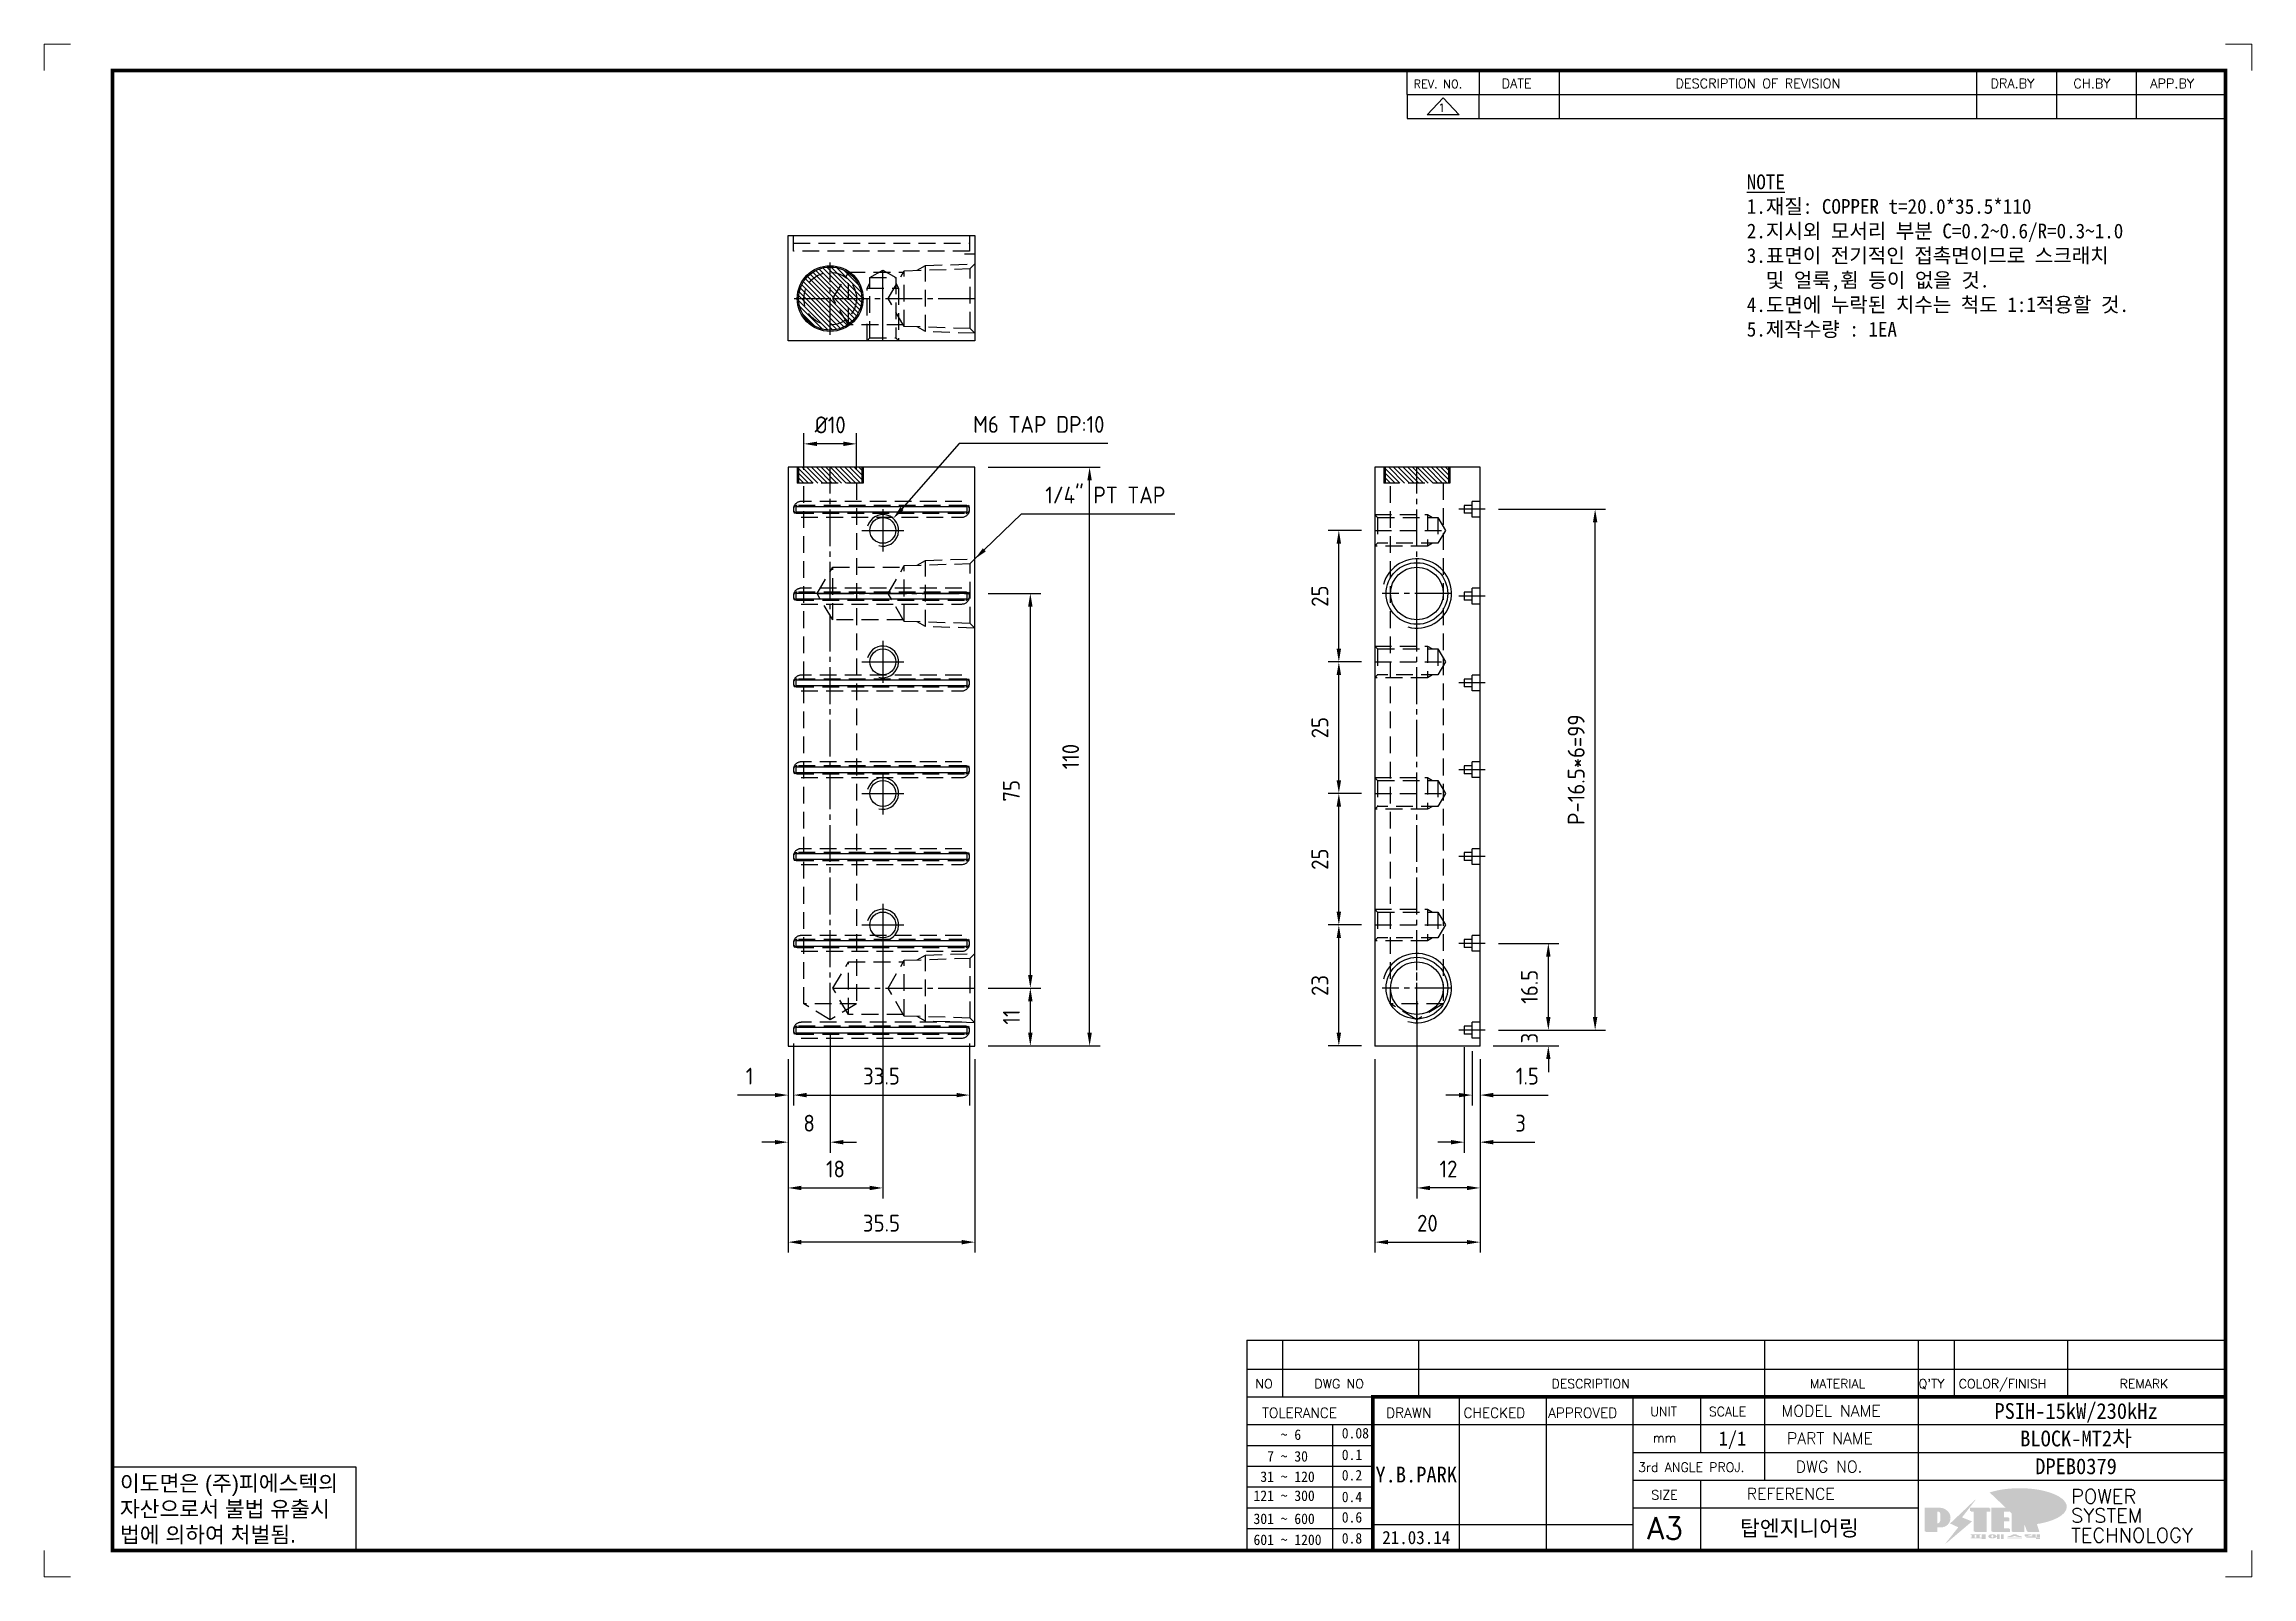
# Model space of a CAD drawing. Header units: millimetres. Extents: x -4251 to 2609, y -1673 to 4048.
# Drawn here: x -2023 to -1603.5, y -818.5 to -527.2 of the extents above; entities that cross this region are included whole.
import ezdxf
from ezdxf.enums import TextEntityAlignment as Align

# ---------------------------------------------------------------- set-up
doc = ezdxf.new("R2010")
doc.units = ezdxf.units.MM
for name, pattern in [('CENTER', [50.8, 31.75, -6.35, 6.35, -6.35]), ('CENTER1', [10, 7, -1, 1, -1]), ('HIDDEN2', [4.7625, 3.175, -1.5875])]:
    doc.linetypes.add(name, pattern=pattern)
for name, color, linetype in [('______', 7, 'Continuous'), ('CENTER', 1, 'CENTER'), ('FORMAT-1', 7, 'Continuous'), ('line', 3, 'Continuous'), ('THIN', 3, 'Continuous')]:
    doc.layers.add(name, color=color, linetype=linetype)
doc.styles.add('h1', font='')
doc.styles.add('HAN', font='')
doc.styles.add('RC', font='simplex.shx')
doc.styles.add('ROMANT', font='simplex.shx')
doc.styles.add('RT', font='simplex.shx', dxfattribs={"oblique": 15})
doc.styles.get("Standard").update_dxf_attribs({"font": 'ISOCP.SHX', "bigfont": 'WHGTXT.SHX'})
doc.styles.get('h1').set_extended_font_data('New Gulim')
doc.styles.get('HAN').set_extended_font_data('GulimChe')
doc.dimstyles.new('PS-1', dxfattribs={"dimtxt": 3.2, "dimasz": 2.5, "dimexe": 2, "dimexo": 2.5, "dimgap": 2, "dimtad": 1, "dimtoh": 1, "dimrnd": 0.05, "dimzin": 12, "dimdsep": 46, "dimtxsty": 'Standard', "dimcen": 0, "dimclrt": 2, "dimazin": 3, "dimtfac": 1, "dimtofl": 0, "dimtmove": 0, "dimatfit": 3, "dimfxl": 0, "dimtolj": 1, "dimtzin": 0, "dimarcsym": 0})

msp = doc.modelspace()

# ---------------------------------------------------------------- texts
at = {"color": 2, "insert": (-1699.4716, -551.9966, -0.0001), "char_height": 2.800095, "attachment_point": 1, "style": 'HAN'}
msp.add_mtext_dynamic_manual_height_columns('{\\LNOTE\\P}1.재질: COPPER t=20.0*35.5*110\\P2.지시외 모서리 부분 C=0.2~0.6/R=0.3~1.0\\P3.표면이 전기적인 접촉면이므로 스크래치\\P  및 얼룩,휨 등이 없을 것.\\P4.도면에 누락된 치수는 척도 1:1적용할 것.\\P{\\C1;5.제작수량 : 1EA}', width=794.617376, gutter_width=769.2954, heights=[449.7266], dxfattribs=at)
at = {"color": 2, "insert": (-1832.7771, -614.5219, 0), "char_height": 3.2, "attachment_point": 7}
msp.add_mtext('\\A1;1/4" PT TAP', dxfattribs=at)

# ---------------------------------------------------------------- blocks, each defined once
blk = doc.blocks.new('re3')
at = {"color": 180}
for p, q in [((0, 0), (0, -4.55)), ((6.87, -0.64), (3.86, -3.91)), ((9.88, -3.91), (3.86, -3.91)), ((6.87, -0.64), (9.88, -3.91)), ((13.74, -4.55), (13.74, 0)), ((28.97, -4.55), (28.97, 0)), ((108.25, -4.55), (108.25, 0)), ((123.49, -4.55), (123.49, 0)), ((138.64, -4.55), (138.64, 0)), ((0, -4.55), (155.53, -4.55))]:
    blk.add_line(p, q, dxfattribs=at)
at = {"color": 2, "style": 'RC', "oblique": 15}
blk.add_attdef('REV.NO', text='', height=1.56, dxfattribs=at).set_placement((6.59, -2.56), align=Align.MIDDLE_CENTER)
blk.add_attdef('-1', text='', height=1.56, dxfattribs=at).set_placement((9.37, -1.66), align=Align.MIDDLE_LEFT)
at = {"color": 2, "style": 'HAN'}
for tag, p in [('REV.-DATE', (21.36, -2.28)), ('DRA.BY', (115.87, -2.28)), ('CH.BY', (131.07, -2.28)), ('APP.BY', (147.09, -2.28))]:
    blk.add_attdef(tag, text='', height=2.5, dxfattribs=at).set_placement(p, align=Align.MIDDLE_CENTER)
blk.add_attdef('DESCRIPTION-OF-REVISION', text='', height=2.5, dxfattribs=at).set_placement((31.61, -2.28), align=Align.MIDDLE_LEFT)
blk = doc.blocks.new('no3')
at = {"color": 180}
for p, q in [((0, 5.5), (0, 0)), ((0, 5.5), (186, 5.5)), ((6.79, 5.5), (6.79, 0)), ((32.74, 0.11), (32.74, 5.5)), ((98.4, 5.5), (98.4, 0)), ((127.61, 5.5), (127.61, 0)), ((134.43, 5.5), (134.43, 0)), ((155.98, 5.5), (155.98, 0))]:
    blk.add_line(p, q, dxfattribs=at)
at = {"color": 2, "style": 'HAN'}
for tag, p in [('PART-NO', (19.76, 2.75)), ('MATERIAL', (111.38, 2.75)), ("Q'TY", (131.02, 2.75)), ('COLOR/FINISH', (145.2, 2.75)), ('REMARK', (170.76, 2.75))]:
    blk.add_attdef(tag, text='', height=2.9, dxfattribs=at).set_placement(p, align=Align.MIDDLE_CENTER)
blk.add_attdef('DESCRIPTION', text='', height=2.9, dxfattribs=at).set_placement((34.51, 2.75), align=Align.MIDDLE_LEFT)
at = {"color": 2, "style": 'RT', "oblique": 15}
blk.add_attdef('NO', text='', height=1.74, dxfattribs=at).set_placement((3.38, 2.51), align=Align.MIDDLE_CENTER)
blk = doc.blocks.new('t3')
for p, q in [((0, 15.88), (46.25, 15.88)), ((0, 15.88), (0, 0)), ((46.25, 15.88), (46.25, 0)), ((0, 0), (46.25, 0))]:
    blk.add_line(p, q)
at = {"color": 1, "style": 'h1'}
for s, p in [('이도면은 (주)피에스텍의', (1.4, 11.29)), ('자산으로서 불법 유출시', (1.4, 6.41)), ('법에 의하여 처벌됨.', (1.4, 1.52))]:
    blk.add_text(s, height=3, dxfattribs=at).set_placement(p)
blk = doc.blocks.new('new LOGO')
at = {"layer": 'line'}
h = blk.add_hatch(color=1, dxfattribs=at)
h.paths.add_polyline_path([(41.5, 16.4), (54.3, 16.4, 1), (54.3, 82.9), (0, 82.9), (0, -0.1), (41.5, -0.1)])
h.paths.add_polyline_path([(41.5, 27.9), (41.5, 71.9), (43.6, 71.9, -0.414214), (54.6, 60.9), (54.6, 38.9, -0.414214), (43.6, 27.9)], flags=16)
h.paths.add_polyline_path([(214.7, 71.9), (227.5, 71.9), (227.5, 82.9), (159.7, 82.9), (159.7, 71.9), (172.5, 71.9), (172.5, -0.1), (214.7, -0.1)])
h.paths.add_polyline_path([(276, 37.4), (294.8, 37.4), (294.8, 49.1), (276, 49.1), (276, 71.9), (294.8, 71.9), (294.8, 82.9), (234.5, 82.9), (234.5, -0.1), (297, -0.1), (297, 10.9), (276, 10.9)])
h.paths.add_polyline_path([(347.2, 35.2), (359.7, -0.1), (400.5, -0.1), (379.6, 66.8), (399.7, 82.9), (380.6, 82.9), (347.2, 61.6), (347.2, 82.9), (305.5, 82.9), (305.5, -0.1), (347.2, -0.1)])
h = blk.add_hatch(color=250, dxfattribs=at)
h.paths.add_polyline_path([(44.5, 69.4), (46.6, 69.4, -0.129793), (52, 68, 0.221832), (43.6, 71.9), (41.5, 71.9), (41.5, 27.9), (43.6, 27.9, 0.02048), (44.5, 28)], flags=17)
h.paths.add_polyline_path([(44.5, 13.9), (57.3, 13.9, 0.72362), (77.1, 73.9, -0.679777), (54.3, 16.4), (41.5, 16.4), (41.5, -0.1), (3, -0.1), (3, -2.6), (44.5, -2.6)])
h.paths.add_polyline_path([(117.9, 14.2), (71.5, -44.4), (77.1, -39.6), (120.8, 15.6), (92, 28.9), (173.3, 106), (177.5, 111.4), (89.1, 27.6)])
h.paths.add_polyline_path([(162.7, 71.9), (162.7, 69.4), (172.5, 69.4), (172.5, 71.9)], flags=17)
h.paths.add_polyline_path([(217.7, 69.4), (230.5, 69.4), (230.5, 80.4), (227.5, 80.4), (227.5, 71.9), (214.7, 71.9), (214.7, -0.1), (175.5, -0.1), (175.5, -2.6), (217.7, -2.6)])
h.paths.add_polyline_path([(297.8, 46.6), (294.8, 46.6), (294.8, 37.4), (276, 37.4), (276, 10.9), (279, 10.9), (279, 34.9), (297.8, 34.9)])
h.paths.add_polyline_path([(300, 8.4), (297, 8.4), (297, -0.1), (237.5, -0.1), (237.5, -2.6), (300, -2.6)])
h.paths.add_polyline_path([(297.8, 80.4), (294.8, 80.4), (294.8, 71.9), (276, 71.9), (276, 49.1), (279, 49.1), (279, 69.4), (297.8, 69.4)])
h.paths.add_polyline_path([(350.2, 80.4), (347.2, 80.4), (347.2, 61.6), (350.2, 63.5)])
h.paths.add_polyline_path([(350.2, 26.7), (347.2, 35.2), (347.2, -0.1), (308.5, -0.1), (308.5, -2.6), (350.2, -2.6)])
h.paths.add_polyline_path([(402.7, 80.4), (396.5, 80.4), (379.6, 66.8), (400.5, -0.1), (361.8, -0.1), (362.7, -2.6), (403.5, -2.6), (382.6, 64.3)])
blk.add_hatch(color=5, dxfattribs=at).paths.add_polyline_path([(166.3, 35), (131, 49), (180.4, 112.7), (92, 28.9), (120.8, 15.6), (74.4, -43)])
h = blk.add_hatch(color=253, dxfattribs=at)
edge = h.paths.add_edge_path()
edge.add_ellipse((333.9, 86.4), major_axis=(-165.9, 0), ratio=0.39426, start_angle=111.51268, end_angle=334.46902)
edge.add_ellipse((314.1, 81.2), major_axis=(-153.7, 0), ratio=0.40699, start_angle=121.30662, end_angle=327.74369, ccw=False)
edge.add_line((394, 27.8), (394.7, 25.6))
h = blk.add_hatch(color=250, dxfattribs=at)
edge = h.paths.add_edge_path()
edge.add_ellipse((237.8, -17.6), major_axis=(-14.3, 0), ratio=0.526336, start_angle=192.2456, end_angle=269.07481)
edge.add_line((238.1, -10.1), (237.6, -10.1))
edge.add_ellipse((237.8, -17.6), major_axis=(-14.3, 0), ratio=0.526336, start_angle=270.92519, end_angle=449.07481)
edge.add_line((237.6, -25.1), (238.1, -25.1))
edge.add_ellipse((237.8, -17.6), major_axis=(-14.3, 0), ratio=0.526336, start_angle=450.92519, end_angle=527.7544)
edge.add_line((251.7, -19.2), (254.1, -19.2))
edge.add_line((254.1, -19.2), (254.1, -27.1))
edge.add_line((254.1, -27.1), (263.1, -27.1))
edge.add_line((263.1, -27.1), (263.1, -10.1))
edge.add_line((263.1, -10.1), (254.1, -10.1))
edge.add_line((254.1, -10.1), (254.1, -16))
edge.add_line((254.1, -16), (251.7, -16))
h.paths.add_polyline_path([(241, -16.4), (241, -18.7, -1), (234.4, -18.7), (234.4, -16.4, -1)], flags=16)
h.paths.add_polyline_path([(278.2, -10.1), (268.1, -10.1), (268.1, -27.1), (278.2, -27.1)])
h.paths.add_polyline_path([(310.3, -10.1), (310.3, -11.1, -0.157169), (289.3, -17.5), (294, -19.9, 0.128407), (316.3, -15.9, 0.128407), (338.6, -19.9), (343.3, -17.5, -0.157169), (322.2, -11.1), (322.2, -10.1)])
h.paths.add_polyline_path([(342.1, -25.1), (342.1, -22.3), (290.4, -22.3), (290.4, -25.1)])
h.paths.add_polyline_path([(352, -10.1), (352, -16.2, 0.414214), (354, -18.2), (378.7, -18.2), (378.7, -19.6), (390.2, -19.6), (390.2, -10.1), (378.7, -10.1), (378.7, -13.6), (374.7, -13.6), (374.7, -15.1), (378.7, -15.1), (378.7, -16.2), (364.7, -16.2), (364.7, -15.1), (371.2, -15.1), (371.2, -13.6), (364.7, -13.6), (364.7, -12.6), (374.7, -12.6), (374.7, -10.1)])
h.paths.add_polyline_path([(393.8, -10.1), (393.8, -19.6), (405, -19.6), (405, -10.1)])
h.paths.add_polyline_path([(405, -27.1), (405, -20.9), (356.8, -20.9), (356.8, -23), (391.8, -23), (391.8, -27.1)])
h.paths.add_polyline_path([(200.4, -10.1), (200.4, -22.3), (193.2, -22.3), (193.2, -12.6), (196.6, -12.6), (196.6, -10.1), (161, -10.1), (161, -12.6), (164.5, -12.6), (164.5, -22.3), (161, -22.3), (161, -25.1), (200.4, -25.1), (200.4, -27.1), (213.9, -27.1), (213.9, -10.1)])
h.paths.add_polyline_path([(182, -12.6), (175.6, -12.6), (175.6, -22.3), (182, -22.3)], flags=17)
blk = doc.blocks.new('format-3')
at = {"color": 3, "lineweight": 9}
for p, q in [((0, 286.3), (0, 291.3)), ((5, 291.3), (0, 291.3)), ((414.5, 291.3), (419.5, 291.3)), ((419.5, 286.3), (419.5, 291.3)), ((0, 5), (0, 0)), ((419.5, 5), (419.5, 0)), ((5, 0), (0, 0)), ((414.5, 0), (419.5, 0))]:
    blk.add_line(p, q, dxfattribs=at)
at = {"color": 180}
for p, q in [((258.97, 281.75), (258.97, 286.3)), ((272.71, 281.75), (272.71, 286.3)), ((287.94, 281.75), (287.94, 286.3)), ((367.22, 281.75), (367.22, 286.3)), ((382.45, 281.75), (382.45, 286.3)), ((397.61, 281.75), (397.61, 286.3)), ((258.97, 281.75), (414.5, 281.75)), ((228.5, 39.49), (228.5, 5)), ((228.5, 39.49), (414.5, 39.49)), ((235.29, 39.49), (235.29, 34.21)), ((261.24, 34.21), (261.24, 39.49)), ((326.9, 39.49), (326.9, 34.21)), ((356.11, 39.49), (356.11, 34.21)), ((362.93, 39.49), (362.93, 34.21)), ((384.48, 39.49), (384.48, 34.21)), ((228.5, 34.21), (252.48, 34.21)), ((268.96, 5), (268.96, 34.21)), ((285.45, 5), (285.45, 34.21)), ((301.94, 5), (301.94, 34.21)), ((314.72, 34.21), (314.72, 23.65)), ((326.9, 34.21), (326.9, 18.37)), ((356.11, 34.21), (356.11, 5)), ((228.5, 28.93), (252.48, 28.93)), ((244.89, 5.23), (244.89, 28.93)), ((252.48, 28.93), (414.5, 28.93)), ((228.5, 24.98), (252.48, 24.98)), ((228.5, 21.03), (252.48, 21.03)), ((301.94, 23.65), (414.5, 23.65)), ((228.5, 17.08), (252.48, 17.08)), ((301.94, 18.37), (414.5, 18.37)), ((314.72, 18.37), (314.72, 5)), ((228.5, 13.13), (252.48, 13.13)), ((301.94, 13.09), (356.11, 13.09)), ((228.5, 9.18), (252.48, 9.18)), ((252.48, 9.95), (301.94, 9.95))]:
    blk.add_line(p, q, dxfattribs=at)
at = {"const_width": 0.7}
blk.add_lwpolyline([(252.48, 5), (252.48, 34.21), (414.5, 34.21)], dxfattribs=at)
at = {"layer": 'FORMAT-1', "const_width": 0.7}
blk.add_lwpolyline([(13, 5), (13, 286.3), (414.5, 286.3), (414.5, 5)], close=True, dxfattribs=at)
blk.add_blockref('t3', (13, 5))
at = {"xscale": 0.05400000000000027, "yscale": 0.05400000000000027, "zscale": 0.05400000000000027}
blk.add_blockref('new LOGO', (357.35, 8.65), dxfattribs=at)
at = {"color": 2}
for s, height, style, p in [('REV. NO.', 1.56, 'RC', (260.23, 282.95)), ('DATE', 1.788, 'RC', (276.95, 282.94)), ('DESCRIPTION OF REVISION', 1.7875, 'RC', (309.98, 282.94)), ('DRA.BY', 1.788, 'RC', (369.83, 282.94)), ('CH.BY', 1.788, 'RC', (385.59, 282.94)), ('APP.BY', 1.788, 'RC', (400.18, 282.94)), ('COLOR/FINISH', 1.7424, 'RC', (363.8, 35.83)), ('NO', 1.742, 'RC', (230.16, 35.83)), ('DWG NO', 1.742, 'RC', (241.36, 35.83)), ('DESCRIPTION', 1.7424, 'RC', (286.43, 35.83)), ('MATERIAL', 1.742, 'RC', (335.52, 35.83)), ("Q'TY", 1.742, 'RC', (356.17, 35.83)), ('REMARK', 1.742, 'RC', (394.37, 35.83)), (' TOLERANCE', 1.9, 'RC', (230.11, 30.22)), ('DRAWN', 1.9, 'RC', (255, 30.22)), ('CHECKED', 1.9, 'RC', (269.71, 30.22)), ('APPROVED', 1.9, 'RC', (285.8, 30.22)), ('UNIT', 1.742, 'RC', (305.19, 30.55)), ('SCALE', 1.742, 'RC', (316.32, 30.55)), ('MODEL NAME', 2.178, 'RC', (330.12, 30.46)), ('    ~ 6', 2, 'HAN', (229.8, 26.03)), ('0.08', 2, 'HAN', (246.57, 26.31)), ('mm', 1.742, 'RC', (305.67, 25.56)), ('PART NAME', 2.178, 'RC', (331.17, 25.24)), ('  7 ~ 30', 2, 'HAN', (229.8, 21.91)), ('0.1', 2, 'HAN', (246.57, 22.2)), ('3rd ANGLE PROJ.', 1.7424, 'RC', (302.87, 19.97)), ('DWG NO.', 2.178, 'RC', (332.84, 19.85)), (' 31 ~ 120', 2, 'HAN', (229.8, 18.04)), ('0.2', 2, 'HAN', (246.57, 18.32)), ('REFERENCE', 2.178, 'RC', (323.52, 14.69)), ('121 ~ 300', 2, 'HAN', (229.8, 14.42)), ('0.4', 2, 'HAN', (246.57, 14.2)), ('SIZE', 1.742, 'RC', (305.39, 14.71)), ('301 ~ 600', 2, 'HAN', (229.8, 10.04)), ('0.6', 2, 'HAN', (246.57, 10.32)), ('601 ~ 1200', 2, 'HAN', (229.8, 6.05)), ('0.8', 2, 'HAN', (246.57, 6.33))]:
    blk.add_text(s, height=height, dxfattribs=dict(at, style=style)).set_placement(p)
at = {"style": 'ROMANT'}
for s, p in [('SYSTEM', (385.15, 10.31)), ('POWER', (385.15, 13.96)), ('TECHNOLOGY', (385.15, 6.56))]:
    blk.add_text(s, height=2.7, dxfattribs=at).set_placement(p)
at = {"color": 2, "lineweight": 25, "style": 'RC'}
blk.add_text('A3', height=4.182, dxfattribs=at).set_placement((304.61, 7.14))
at = {"style": 'HAN'}
for tag, height, p in [('MODEL-NAME', 3, (386.1, 31.53)), ('SCALE', 2.7, (320.81, 26.29)), ('PART-NAME', 3, (386.1, 26.29)), ('CH-BY', 3, (277.21, 19.44)), ('DWG-NO', 3, (386.1, 21.01)), ('DRA-BY', 3, (260.72, 19.44)), ('APP-BY', 3, (293.7, 19.44)), ('DRA-DATE', 2.5, (260.72, 7.47)), ('CH-DATE', 2.5, (277.21, 7.47)), ('APP-DATE', 2.5, (293.7, 7.47)), ('관련업체', 3, (333.52, 9.26))]:
    blk.add_attdef(tag, text='', height=height, dxfattribs=at).set_placement(p, align=Align.MIDDLE_CENTER)
blk = doc.blocks.new('*D351')
at = {"color": 0, "lineweight": -2}
for p, q in [((-1737.18, -712.13), (-1737.18, -709.63)), ((-1746.66, -714.63), (-1735.18, -714.63)), ((-1747.66, -717.63), (-1735.18, -717.63)), ((-1737.18, -720.13), (-1737.18, -722.63))]:
    blk.add_line(p, q, dxfattribs=at)
at = {"color": 0}
for points in [[(-1737.6, -712.13), (-1736.77, -712.13), (-1737.18, -714.63)], [(-1737.6, -720.13), (-1736.77, -720.13), (-1737.18, -717.63)]]:
    blk.add_solid(points, dxfattribs=at)
at = {"layer": 'DEFPOINTS', "color": 0}
for p in [(-1749.16, -714.63, 0), (-1737.18, -714.63), (-1750.16, -717.63, 0)]:
    blk.add_point(p, dxfattribs=at)
at = {"color": 2, "insert": (-1740.78, -716.13), "char_height": 3.2, "attachment_point": 5, "rotation": 90}
blk.add_mtext('\\A1;3', dxfattribs=at)
blk = doc.blocks.new('*D352')
at = {"color": 0, "lineweight": -2}
for p, q in [((-1746.66, -698.13), (-1735.18, -698.13)), ((-1737.18, -712.13), (-1737.18, -700.63)), ((-1746.66, -714.63), (-1735.18, -714.63))]:
    blk.add_line(p, q, dxfattribs=at)
at = {"color": 0}
for points in [[(-1737.6, -700.63), (-1736.77, -700.63), (-1737.18, -698.13)], [(-1737.6, -712.13), (-1736.77, -712.13), (-1737.18, -714.63)]]:
    blk.add_solid(points, dxfattribs=at)
at = {"layer": 'DEFPOINTS', "color": 0}
for p in [(-1749.16, -698.13, 0), (-1737.18, -698.13), (-1749.16, -714.63, 0)]:
    blk.add_point(p, dxfattribs=at)
at = {"color": 2, "insert": (-1740.78, -706.38), "char_height": 3.2, "attachment_point": 5, "rotation": 90}
blk.add_mtext('\\A1;16.5', dxfattribs=at)
blk = doc.blocks.new('*D353')
at = {"color": 0, "lineweight": -2}
for p, q in [((-1746.66, -615.63), (-1726.29, -615.63)), ((-1728.29, -712.13), (-1728.29, -618.13)), ((-1746.66, -714.63), (-1726.29, -714.63))]:
    blk.add_line(p, q, dxfattribs=at)
at = {"color": 0}
for points in [[(-1728.71, -618.13), (-1727.87, -618.13), (-1728.29, -615.63)], [(-1728.71, -712.13), (-1727.87, -712.13), (-1728.29, -714.63)]]:
    blk.add_solid(points, dxfattribs=at)
at = {"layer": 'DEFPOINTS', "color": 0}
for p in [(-1749.16, -615.63, 0), (-1728.29, -615.63), (-1749.16, -714.63, 0)]:
    blk.add_point(p, dxfattribs=at)
at = {"color": 2, "insert": (-1731.89, -665.13), "char_height": 3.2, "attachment_point": 5, "rotation": 90}
blk.add_mtext('\\A1;P-16.5*6=99', dxfattribs=at)
blk = doc.blocks.new('*D354')
at = {"color": 0, "lineweight": -2}
for p, q in [((-1751.66, -718.63), (-1751.66, -728.96)), ((-1750.16, -720.13), (-1750.16, -728.96)), ((-1754.16, -726.96), (-1756.66, -726.96)), ((-1747.66, -726.96), (-1737.19, -726.96))]:
    blk.add_line(p, q, dxfattribs=at)
at = {"color": 0}
for points in [[(-1754.16, -726.55), (-1754.16, -727.38), (-1751.66, -726.96)], [(-1747.66, -726.55), (-1747.66, -727.38), (-1750.16, -726.96)]]:
    blk.add_solid(points, dxfattribs=at)
at = {"layer": 'DEFPOINTS', "color": 0}
for p in [(-1751.66, -716.13, 0), (-1750.16, -717.63, 0), (-1751.66, -726.96)]:
    blk.add_point(p, dxfattribs=at)
at = {"color": 2, "insert": (-1741.17, -723.36), "char_height": 3.2, "attachment_point": 5}
blk.add_mtext('\\A1;1.5', dxfattribs=at)
blk = doc.blocks.new('*D355')
at = {"color": 0, "lineweight": -2}
for p, q in [((-1753.16, -717.88), (-1753.16, -737.91)), ((-1750.16, -720.13), (-1750.16, -737.91)), ((-1755.66, -735.91), (-1758.16, -735.91)), ((-1747.66, -735.91), (-1739.75, -735.91))]:
    blk.add_line(p, q, dxfattribs=at)
at = {"color": 0}
for points in [[(-1755.66, -735.5), (-1755.66, -736.33), (-1753.16, -735.91)], [(-1747.66, -735.5), (-1747.66, -736.33), (-1750.16, -735.91)]]:
    blk.add_solid(points, dxfattribs=at)
at = {"layer": 'DEFPOINTS', "color": 0}
for p in [(-1753.16, -715.38, 0), (-1750.16, -717.63, 0), (-1750.16, -735.91)]:
    blk.add_point(p, dxfattribs=at)
at = {"color": 2, "insert": (-1742.45, -732.31), "char_height": 3.2, "attachment_point": 5}
blk.add_mtext('\\A1;3', dxfattribs=at)
blk = doc.blocks.new('*D356')
at = {"color": 0, "lineweight": -2}
for p, q in [((-1762.16, -709.13), (-1762.16, -746.61)), ((-1750.16, -720.13), (-1750.16, -746.61)), ((-1752.66, -744.61), (-1759.66, -744.61))]:
    blk.add_line(p, q, dxfattribs=at)
at = {"color": 0}
for points in [[(-1759.66, -744.2), (-1759.66, -745.03), (-1762.16, -744.61)], [(-1752.66, -744.2), (-1752.66, -745.03), (-1750.16, -744.61)]]:
    blk.add_solid(points, dxfattribs=at)
at = {"layer": 'DEFPOINTS', "color": 0}
for p in [(-1762.16, -706.63, 0), (-1750.16, -717.63, 0), (-1762.16, -744.61)]:
    blk.add_point(p, dxfattribs=at)
at = {"color": 2, "insert": (-1756.16, -741.01), "char_height": 3.2, "attachment_point": 5}
blk.add_mtext('\\A1;12', dxfattribs=at)
blk = doc.blocks.new('*D357')
at = {"color": 0, "lineweight": -2}
for p, q in [((-1770.16, -720.13), (-1770.16, -756.91)), ((-1750.16, -720.13), (-1750.16, -756.91)), ((-1767.66, -754.91), (-1752.66, -754.91))]:
    blk.add_line(p, q, dxfattribs=at)
at = {"color": 0}
for points in [[(-1767.66, -754.5), (-1767.66, -755.33), (-1770.16, -754.91)], [(-1752.66, -754.5), (-1752.66, -755.33), (-1750.16, -754.91)]]:
    blk.add_solid(points, dxfattribs=at)
at = {"layer": 'DEFPOINTS', "color": 0}
for p in [(-1770.16, -717.63, 0), (-1750.16, -717.63, 0), (-1750.16, -754.91)]:
    blk.add_point(p, dxfattribs=at)
at = {"color": 2, "insert": (-1760.16, -751.31), "char_height": 3.2, "attachment_point": 5}
blk.add_mtext('\\A1;20', dxfattribs=at)
blk = doc.blocks.new('*D358')
at = {"color": 0, "lineweight": -2}
for p, q in [((-1880.64, -717.13), (-1880.64, -728.96)), ((-1881.64, -720.13), (-1881.64, -728.96)), ((-1884.14, -726.96), (-1891.28, -726.96)), ((-1878.14, -726.96), (-1875.64, -726.96))]:
    blk.add_line(p, q, dxfattribs=at)
at = {"color": 0}
for points in [[(-1884.14, -726.55), (-1884.14, -727.38), (-1881.64, -726.96)], [(-1878.14, -726.55), (-1878.14, -727.38), (-1880.64, -726.96)]]:
    blk.add_solid(points, dxfattribs=at)
at = {"layer": 'DEFPOINTS', "color": 0}
for p in [(-1880.64, -714.63, 0), (-1881.64, -717.63, 0), (-1880.64, -726.96)]:
    blk.add_point(p, dxfattribs=at)
at = {"color": 2, "insert": (-1888.96, -723.36), "char_height": 3.2, "attachment_point": 5}
blk.add_mtext('\\A1;1', dxfattribs=at)
blk = doc.blocks.new('*D359')
at = {"color": 0, "lineweight": -2}
for p, q in [((-1880.64, -717.13), (-1880.64, -728.96)), ((-1847.14, -717.13), (-1847.14, -728.96)), ((-1878.14, -726.96), (-1849.64, -726.96))]:
    blk.add_line(p, q, dxfattribs=at)
at = {"color": 0}
for points in [[(-1878.14, -726.55), (-1878.14, -727.38), (-1880.64, -726.96)], [(-1849.64, -726.55), (-1849.64, -727.38), (-1847.14, -726.96)]]:
    blk.add_solid(points, dxfattribs=at)
at = {"layer": 'DEFPOINTS', "color": 0}
for p in [(-1880.64, -714.63, 0), (-1847.14, -714.63, 0), (-1847.14, -726.96)]:
    blk.add_point(p, dxfattribs=at)
at = {"color": 2, "insert": (-1863.89, -723.36), "char_height": 3.2, "attachment_point": 5}
blk.add_mtext('\\A1;33.5', dxfattribs=at)
blk = doc.blocks.new('*D360')
at = {"color": 0, "lineweight": -2}
for p, q in [((-1873.64, -715.14), (-1873.64, -737.91)), ((-1881.64, -720.13), (-1881.64, -737.91)), ((-1884.14, -735.91), (-1886.64, -735.91)), ((-1871.14, -735.91), (-1868.64, -735.91))]:
    blk.add_line(p, q, dxfattribs=at)
at = {"color": 0}
for points in [[(-1884.14, -735.5), (-1884.14, -736.33), (-1881.64, -735.91)], [(-1871.14, -735.5), (-1871.14, -736.33), (-1873.64, -735.91)]]:
    blk.add_solid(points, dxfattribs=at)
at = {"layer": 'DEFPOINTS', "color": 0}
for p in [(-1873.64, -712.64, 0), (-1881.64, -717.63, 0), (-1873.64, -735.91)]:
    blk.add_point(p, dxfattribs=at)
at = {"color": 2, "insert": (-1877.64, -732.31), "char_height": 3.2, "attachment_point": 5}
blk.add_mtext('\\A1;8', dxfattribs=at)
blk = doc.blocks.new('*D361')
at = {"color": 0, "lineweight": -2}
for p, q in [((-1863.64, -697.13), (-1863.64, -746.61)), ((-1881.64, -720.13), (-1881.64, -746.61)), ((-1879.14, -744.61), (-1866.14, -744.61))]:
    blk.add_line(p, q, dxfattribs=at)
at = {"color": 0}
for points in [[(-1879.14, -744.2), (-1879.14, -745.03), (-1881.64, -744.61)], [(-1866.14, -744.2), (-1866.14, -745.03), (-1863.64, -744.61)]]:
    blk.add_solid(points, dxfattribs=at)
at = {"layer": 'DEFPOINTS', "color": 0}
for p in [(-1863.64, -694.63, 0), (-1881.64, -717.63, 0), (-1863.64, -744.61)]:
    blk.add_point(p, dxfattribs=at)
at = {"color": 2, "insert": (-1872.64, -741.01), "char_height": 3.2, "attachment_point": 5}
blk.add_mtext('\\A1;18', dxfattribs=at)
blk = doc.blocks.new('*D362')
at = {"color": 0, "lineweight": -2}
for p, q in [((-1881.64, -720.13), (-1881.64, -756.91)), ((-1846.14, -720.13), (-1846.14, -756.91)), ((-1848.64, -754.91), (-1879.14, -754.91))]:
    blk.add_line(p, q, dxfattribs=at)
at = {"color": 0}
for points in [[(-1879.14, -754.5), (-1879.14, -755.33), (-1881.64, -754.91)], [(-1848.64, -754.5), (-1848.64, -755.33), (-1846.14, -754.91)]]:
    blk.add_solid(points, dxfattribs=at)
at = {"layer": 'DEFPOINTS', "color": 0}
for p in [(-1881.64, -717.63, 0), (-1846.14, -717.63, 0), (-1881.64, -754.91)]:
    blk.add_point(p, dxfattribs=at)
at = {"color": 2, "insert": (-1863.89, -751.31), "char_height": 3.2, "attachment_point": 5}
blk.add_mtext('\\A1;35.5', dxfattribs=at)
blk = doc.blocks.new('*D363')
at = {"color": 0, "lineweight": -2}
for p, q in [((-1772.66, -694.63), (-1778.99, -694.63)), ((-1776.99, -715.13), (-1776.99, -697.13)), ((-1772.66, -717.63), (-1778.99, -717.63))]:
    blk.add_line(p, q, dxfattribs=at)
at = {"color": 0}
for points in [[(-1777.41, -697.13), (-1776.57, -697.13), (-1776.99, -694.63)], [(-1777.41, -715.13), (-1776.57, -715.13), (-1776.99, -717.63)]]:
    blk.add_solid(points, dxfattribs=at)
at = {"layer": 'DEFPOINTS', "color": 0}
for p in [(-1776.99, -694.63), (-1770.16, -694.63, 0), (-1770.16, -717.63, 0)]:
    blk.add_point(p, dxfattribs=at)
at = {"color": 2, "insert": (-1780.59, -706.13), "char_height": 3.2, "attachment_point": 5, "rotation": 90}
blk.add_mtext('\\A1;23', dxfattribs=at)
blk = doc.blocks.new('*D364')
at = {"color": 0, "lineweight": -2}
for p, q in [((-1772.66, -669.63), (-1778.99, -669.63)), ((-1776.99, -692.13), (-1776.99, -672.13)), ((-1772.66, -694.63), (-1778.99, -694.63))]:
    blk.add_line(p, q, dxfattribs=at)
at = {"color": 0}
for points in [[(-1777.41, -672.13), (-1776.57, -672.13), (-1776.99, -669.63)], [(-1777.41, -692.13), (-1776.57, -692.13), (-1776.99, -694.63)]]:
    blk.add_solid(points, dxfattribs=at)
at = {"layer": 'DEFPOINTS', "color": 0}
for p in [(-1776.99, -669.63), (-1770.16, -669.63, 0), (-1770.16, -694.63, 0)]:
    blk.add_point(p, dxfattribs=at)
at = {"color": 2, "insert": (-1780.59, -682.13), "char_height": 3.2, "attachment_point": 5, "rotation": 90}
blk.add_mtext('\\A1;25', dxfattribs=at)
blk = doc.blocks.new('*D365')
at = {"color": 0, "lineweight": -2}
for p, q in [((-1772.66, -644.63), (-1778.99, -644.63)), ((-1776.99, -667.13), (-1776.99, -647.13)), ((-1772.66, -669.63), (-1778.99, -669.63))]:
    blk.add_line(p, q, dxfattribs=at)
at = {"color": 0}
for points in [[(-1777.41, -647.13), (-1776.57, -647.13), (-1776.99, -644.63)], [(-1777.41, -667.13), (-1776.57, -667.13), (-1776.99, -669.63)]]:
    blk.add_solid(points, dxfattribs=at)
at = {"layer": 'DEFPOINTS', "color": 0}
for p in [(-1776.99, -644.63), (-1770.16, -644.63, 0), (-1770.16, -669.63, 0)]:
    blk.add_point(p, dxfattribs=at)
at = {"color": 2, "insert": (-1780.59, -657.13), "char_height": 3.2, "attachment_point": 5, "rotation": 90}
blk.add_mtext('\\A1;25', dxfattribs=at)
blk = doc.blocks.new('*D366')
at = {"color": 0, "lineweight": -2}
for p, q in [((-1772.66, -619.63), (-1778.99, -619.63)), ((-1776.99, -642.13), (-1776.99, -622.13)), ((-1772.66, -644.63), (-1778.99, -644.63))]:
    blk.add_line(p, q, dxfattribs=at)
at = {"color": 0}
for points in [[(-1777.41, -622.13), (-1776.57, -622.13), (-1776.99, -619.63)], [(-1777.41, -642.13), (-1776.57, -642.13), (-1776.99, -644.63)]]:
    blk.add_solid(points, dxfattribs=at)
at = {"layer": 'DEFPOINTS', "color": 0}
for p in [(-1776.99, -619.63), (-1770.16, -619.63, 0), (-1770.16, -644.63, 0)]:
    blk.add_point(p, dxfattribs=at)
at = {"color": 2, "insert": (-1780.59, -632.13), "char_height": 3.2, "attachment_point": 5, "rotation": 90}
blk.add_mtext('\\A1;25', dxfattribs=at)
blk = doc.blocks.new('*D367')
at = {"color": 0, "lineweight": -2}
for p, q in [((-1843.64, -706.63), (-1833.61, -706.63)), ((-1835.61, -715.13), (-1835.61, -709.13)), ((-1843.64, -717.63), (-1833.61, -717.63))]:
    blk.add_line(p, q, dxfattribs=at)
at = {"color": 0}
for points in [[(-1836.03, -709.13), (-1835.19, -709.13), (-1835.61, -706.63)], [(-1836.03, -715.13), (-1835.19, -715.13), (-1835.61, -717.63)]]:
    blk.add_solid(points, dxfattribs=at)
at = {"layer": 'DEFPOINTS', "color": 0}
for p in [(-1846.14, -706.63, 0), (-1835.61, -706.63), (-1846.14, -717.63, 0)]:
    blk.add_point(p, dxfattribs=at)
at = {"color": 2, "insert": (-1839.21, -712.13), "char_height": 3.2, "attachment_point": 5, "rotation": 90}
blk.add_mtext('\\A1;11', dxfattribs=at)
blk = doc.blocks.new('*D368')
at = {"color": 0, "lineweight": -2}
for p, q in [((-1843.64, -631.63), (-1833.61, -631.63)), ((-1835.61, -704.13), (-1835.61, -634.13)), ((-1843.64, -706.63), (-1833.61, -706.63))]:
    blk.add_line(p, q, dxfattribs=at)
at = {"color": 0}
for points in [[(-1836.03, -634.13), (-1835.19, -634.13), (-1835.61, -631.63)], [(-1836.03, -704.13), (-1835.19, -704.13), (-1835.61, -706.63)]]:
    blk.add_solid(points, dxfattribs=at)
at = {"layer": 'DEFPOINTS', "color": 0}
for p in [(-1846.14, -631.63, 0), (-1835.61, -631.63), (-1846.14, -706.63, 0)]:
    blk.add_point(p, dxfattribs=at)
at = {"color": 2, "insert": (-1839.21, -669.13), "char_height": 3.2, "attachment_point": 5, "rotation": 90}
blk.add_mtext('\\A1;75', dxfattribs=at)
blk = doc.blocks.new('*D369')
at = {"color": 0, "lineweight": -2}
for p, q in [((-1878.64, -608.13), (-1878.64, -601.19)), ((-1871.14, -603.19), (-1876.14, -603.19)), ((-1868.64, -608.13), (-1868.64, -601.19))]:
    blk.add_line(p, q, dxfattribs=at)
at = {"color": 0}
for points in [[(-1876.14, -602.77), (-1876.14, -603.61), (-1878.64, -603.19)], [(-1871.14, -602.77), (-1871.14, -603.61), (-1868.64, -603.19)]]:
    blk.add_solid(points, dxfattribs=at)
at = {"layer": 'DEFPOINTS', "color": 0}
for p in [(-1878.64, -603.19), (-1878.64, -610.63, 0), (-1868.64, -610.63, 0)]:
    blk.add_point(p, dxfattribs=at)
at = {"color": 2, "insert": (-1873.64, -599.59), "char_height": 3.2, "attachment_point": 5}
blk.add_mtext('\\A1;%%C10', dxfattribs=at)
blk = doc.blocks.new('*D370')
at = {"color": 0, "lineweight": -2}
for p, q in [((-1849.11, -603.12), (-1860.01, -615.51)), ((-1820.89, -603.12), (-1849.11, -603.12))]:
    blk.add_line(p, q, dxfattribs=at)
at = {"color": 0}
blk.add_solid([(-1860.32, -615.23), (-1859.7, -615.78), (-1861.66, -617.38)], dxfattribs=at)
at = {"layer": 'DEFPOINTS', "color": 0}
for p in [(-1861.66, -617.38, 0), (-1865.63, -621.89, 0)]:
    blk.add_point(p, dxfattribs=at)
at = {"color": 2, "insert": (-1834, -599.5), "char_height": 3.2, "attachment_point": 5}
blk.add_mtext('\\A1;M6 TAP DP:10', dxfattribs=at)
blk = doc.blocks.new('*D371')
at = {"color": 0, "lineweight": -2}
for p, q in [((-1843.64, -607.63), (-1822.35, -607.63)), ((-1824.35, -715.13), (-1824.35, -610.13)), ((-1843.64, -717.63), (-1822.35, -717.63))]:
    blk.add_line(p, q, dxfattribs=at)
at = {"color": 0}
for points in [[(-1824.77, -610.13), (-1823.93, -610.13), (-1824.35, -607.63)], [(-1824.77, -715.13), (-1823.93, -715.13), (-1824.35, -717.63)]]:
    blk.add_solid(points, dxfattribs=at)
at = {"layer": 'DEFPOINTS', "color": 0}
for p in [(-1846.14, -607.63, 0), (-1824.35, -607.63), (-1846.14, -717.63, 0)]:
    blk.add_point(p, dxfattribs=at)
at = {"color": 2, "insert": (-1827.95, -662.63), "char_height": 3.2, "attachment_point": 5, "rotation": 90}
blk.add_mtext('\\A1;110', dxfattribs=at)

# ---------------------------------------------------------------- dimensions: what is measured, and where the dimension line sits
dim = msp.add_diameter_dim_2p(p1=(-1865.6255, -621.8866, 0), p2=(-1861.6617, -617.3824, 0), text='M6 TAP DP:10', dimstyle='PS-1')
dim.commit()
dim.dimension.update_dxf_attribs({"geometry": '*D370', "text_midpoint": (-1834.0026, -603.1204, 0), "dimtype": 163})
dim = msp.add_linear_dim(base=(-1878.6436, -603.1914), p1=(-1868.6436, -610.6345, 0), p2=(-1878.6436, -610.6345, 0), text='%%C<>', dimstyle='PS-1')
dim.commit()
dim.dimension.update_dxf_attribs({"geometry": '*D369', "text_midpoint": (-1873.6436, -599.5914)})
for base, p1, p2, picture, middle in [((-1824.3488, -607.6345), (-1846.1436, -717.6345, 0), (-1846.1436, -607.6345, 0), '*D371', (-1827.9488, -662.6345)), ((-1835.6109, -631.6345), (-1846.1436, -706.6345, 0), (-1846.1436, -631.6345, 0), '*D368', (-1839.2109, -669.1345)), ((-1776.9896, -694.6345), (-1770.1582, -717.6345, 0), (-1770.1582, -694.6345, 0), '*D363', (-1780.5899, -706.1345)), ((-1737.1833, -698.1345), (-1749.1582, -714.6345, 0), (-1749.1582, -698.1345, 0), '*D352', (-1740.7833, -706.3845)), ((-1835.6109, -706.6345), (-1846.1436, -717.6345, 0), (-1846.1436, -706.6345, 0), '*D367', (-1839.2109, -712.1345))]:
    dim = msp.add_linear_dim(base=base, p1=p1, p2=p2, angle=90, dimstyle='PS-1')
    dim.commit()
    dim.dimension.update_dxf_attribs({"geometry": picture, "text_midpoint": middle})
dim = msp.add_linear_dim(base=(-1728.2915, -615.6345), p1=(-1749.1582, -714.6345, 0), p2=(-1749.1582, -615.6345, 0), angle=90, text='P-16.5*6=<>', dimstyle='PS-1')
dim.commit()
dim.dimension.update_dxf_attribs({"geometry": '*D353', "text_midpoint": (-1731.8915, -665.1345)})
for base, p1, p2, picture, middle in [((-1776.9896, -619.6345), (-1770.1582, -644.6345, 0), (-1770.1582, -619.6345, 0), '*D366', (-1780.5899, -632.1345)), ((-1776.9896, -644.6345), (-1770.1582, -669.6345, 0), (-1770.1582, -644.6345, 0), '*D365', (-1780.5899, -657.1345)), ((-1776.9896, -669.6345), (-1770.1582, -694.6345, 0), (-1770.1582, -669.6345, 0), '*D364', (-1780.5899, -682.1345))]:
    dim = msp.add_linear_dim(base=base, p1=p1, p2=p2, angle=90, dimstyle='PS-1', override={"dimtmove": 1})
    dim.commit()
    dim.dimension.update_dxf_attribs({"geometry": picture, "text_midpoint": middle})
for base, p1, p2, picture, middle in [((-1863.6436, -744.6148), (-1881.6436, -717.6345, 0), (-1863.6436, -694.6345, 0), '*D361', (-1872.6436, -741.0148)), ((-1762.1582, -744.6148), (-1750.1582, -717.6345, 0), (-1762.1582, -706.6345, 0), '*D356', (-1756.1582, -741.0145)), ((-1873.6436, -735.912), (-1881.6436, -717.6345, 0), (-1873.6436, -712.6388, 0), '*D360', (-1877.6436, -732.312)), ((-1750.1582, -735.912), (-1753.1582, -715.3845, 0), (-1750.1582, -717.6345, 0), '*D355', (-1742.4519, -732.312)), ((-1881.6436, -754.913), (-1846.1436, -717.6345, 0), (-1881.6436, -717.6345, 0), '*D362', (-1863.8936, -751.313)), ((-1750.1582, -754.913), (-1770.1582, -717.6345, 0), (-1750.1582, -717.6345, 0), '*D357', (-1760.1582, -751.3127))]:
    dim = msp.add_linear_dim(base=base, p1=p1, p2=p2, dimstyle='PS-1')
    dim.commit()
    dim.dimension.update_dxf_attribs({"geometry": picture, "text_midpoint": middle})
dim = msp.add_linear_dim(base=(-1737.1833, -714.6345), p1=(-1750.1582, -717.6345, 0), p2=(-1749.1582, -714.6345, 0), angle=90, dimstyle='PS-1')
dim.commit()
dim.dimension.update_dxf_attribs({"geometry": '*D351', "text_midpoint": (-1737.1833, -716.1345), "dimtype": 160})
for base, p1, p2, picture, middle in [((-1880.6436, -726.9629), (-1881.6436, -717.6345, 0), (-1880.6436, -714.6345, 0), '*D358', (-1888.9636, -726.9629)), ((-1751.6582, -726.9629), (-1750.1582, -717.6345, 0), (-1751.6582, -716.1345, 0), '*D354', (-1741.1719, -726.9629))]:
    dim = msp.add_linear_dim(base=base, p1=p1, p2=p2, dimstyle='PS-1')
    dim.commit()
    dim.dimension.update_dxf_attribs({"geometry": picture, "text_midpoint": middle, "dimtype": 160})
dim = msp.add_linear_dim(base=(-1847.1436, -726.9629), p1=(-1880.6436, -714.6345, 0), p2=(-1847.1436, -714.6345, 0), dimstyle='PS-1', override={"dimtmove": 1})
dim.commit()
dim.dimension.update_dxf_attribs({"geometry": '*D359', "text_midpoint": (-1863.8936, -723.3629)})

# ---------------------------------------------------------------- hatches: boundary and pattern name
h = msp.add_hatch()
h.set_pattern_fill('ANSI31', color=4, scale=0.2, angle=90)
h.set_pattern_definition([(135, (-341.2104, 829.3432), (-0.4490128, -0.4490128), [])])
edge = h.paths.add_edge_path()
edge.add_arc((-1873.6436, -575.5807), 6, 0, 360)
at = {"layer": '______', "linetype": 'HIDDEN2'}
h = msp.add_hatch(dxfattribs=at)
h.set_pattern_fill('ANSI31', color=2, scale=0.2, angle=90)
h.set_pattern_definition([(135, (-477.97293, -2082.2677), (-0.4490128, -0.4490128), [])])
h.paths.add_polyline_path([(-1867.6436, -607.6345), (-1879.6436, -607.6345), (-1879.6436, -610.6345), (-1867.6436, -610.6345)])
h = msp.add_hatch(dxfattribs=at)
h.set_pattern_fill('ANSI31', color=2, scale=0.2, angle=90)
h.set_pattern_definition([(135, (-366.48754, -2082.2677), (-0.4490128, -0.4490128), [])])
h.paths.add_polyline_path([(-1756.1582, -607.6345), (-1768.1582, -607.6345), (-1768.1582, -610.6345), (-1756.1582, -610.6345)])

# ---------------------------------------------------------------- linework, layer by layer
at = {"color": 1, "linetype": 'CENTER1'}
for p, q in [((-1873.6436, -582.4447, 0), (-1873.6436, -568.7167, 0)), ((-1880.5076, -575.5807, 0), (-1866.7796, -575.5807, 0)), ((-1873.1479, -575.5807, 0), (-1846.1436, -575.5807, 0)), ((-1873.6436, -712.6388, 0), (-1873.6436, -607.6345, 0)), ((-1762.1582, -712.6388, 0), (-1762.1582, -607.6345, 0)), ((-1749.1582, -615.6345, 0), (-1754.1582, -615.6345, 0)), ((-1762.1582, -638.213, 0), (-1762.1582, -625.056, 0)), ((-1876.1479, -631.6345, 0), (-1846.1436, -631.6345, 0)), ((-1755.5797, -631.6345, 0), (-1768.7367, -631.6345, 0)), ((-1749.1582, -632.1345, 0), (-1754.1582, -632.1345, 0)), ((-1749.1582, -648.6345, 0), (-1754.1582, -648.6345, 0)), ((-1749.1582, -665.1345, 0), (-1754.1582, -665.1345, 0)), ((-1749.1582, -681.6345, 0), (-1754.1582, -681.6345, 0)), ((-1762.1582, -713.213, 0), (-1762.1582, -700.056, 0)), ((-1749.1582, -698.1345, 0), (-1754.1582, -698.1345, 0)), ((-1873.1479, -706.6345, 0), (-1846.1436, -706.6345, 0)), ((-1755.5797, -706.6345, 0), (-1768.7367, -706.6345, 0)), ((-1749.1582, -714.6345, 0), (-1754.1582, -714.6345, 0))]:
    msp.add_line(p, q, dxfattribs=at)
at = {"color": 1}
for p, q in [((-1770.1582, -607.6345, 0), (-1770.1582, -717.6345, 0)), ((-1750.1582, -607.6345, 0), (-1770.1582, -607.6345, 0)), ((-1750.1582, -717.6345, 0), (-1750.1582, -607.6345, 0)), ((-1750.1582, -717.6345, 0), (-1770.1582, -717.6345, 0))]:
    msp.add_line(p, q, dxfattribs=at)
at = {"color": 1, "elevation": 0}
for points in [[(-1846.1436, -563.5807), (-1846.1436, -583.5807), (-1881.6436, -583.5807), (-1881.6436, -563.5807)], [(-1881.6436, -607.6345), (-1881.6436, -717.6345), (-1846.1436, -717.6345), (-1846.1436, -607.6345)]]:
    msp.add_lwpolyline(points, close=True, dxfattribs=at)
at = {"color": 250, "elevation": 0}
for points in [[(-1880.1436, -616.1345), (-1847.6436, -616.1345), (-1847.6436, -615.1345), (-1880.1436, -615.1345)], [(-1880.1436, -632.6345), (-1847.6436, -632.6345), (-1847.6436, -631.6345), (-1880.1436, -631.6345)], [(-1880.1436, -649.1345), (-1847.6436, -649.1345), (-1847.6436, -648.1345), (-1880.1436, -648.1345)], [(-1880.1436, -665.6345), (-1847.6436, -665.6345), (-1847.6436, -664.6345), (-1880.1436, -664.6345)], [(-1880.1436, -682.1345), (-1847.6436, -682.1345), (-1847.6436, -681.1345), (-1880.1436, -681.1345)], [(-1880.1436, -698.6345), (-1847.6436, -698.6345), (-1847.6436, -697.6345), (-1880.1436, -697.6345)], [(-1880.1436, -715.1345), (-1847.6436, -715.1345), (-1847.6436, -714.1345), (-1880.1436, -714.1345)]]:
    msp.add_lwpolyline(points, close=True, dxfattribs=at)
at = {"color": 1}
for centre, radius in [((-1873.6436, -575.5807, 0), 6.25), ((-1762.1582, -631.6345, 0), 5), ((-1762.1582, -706.6345, 0), 5)]:
    msp.add_circle(centre, radius, dxfattribs=at)
at = {"color": 4}
msp.add_circle((-1873.6436, -575.5807, 0), 6, dxfattribs=at)
for centre, radius in [((-1863.6436, -619.6345, 0), 2.4587), ((-1762.1582, -631.6345, 0), 5.8549), ((-1863.6436, -644.6345, 0), 2.4587), ((-1863.6436, -669.6345, 0), 2.4587), ((-1863.6436, -694.6345, 0), 2.4587), ((-1762.1582, -706.6345, 0), 5.8549)]:
    msp.add_circle(centre, radius)
at = {"layer": '______', "color": 2, "linetype": 'HIDDEN2'}
for p, q in [((-1880.6436, -566.5807, 0), (-1880.6436, -563.5807, 0)), ((-1880.6436, -565.0807, 0), (-1847.1436, -565.0807, 0)), ((-1847.1436, -563.5807, 0), (-1847.1436, -565.0807, 0)), ((-1847.1436, -565.0807, 0), (-1847.1436, -566.5807, 0)), ((-1847.1436, -566.5807, 0), (-1880.6436, -566.5807, 0)), ((-1859.554, -580.884, 0), (-1859.554, -570.2774, 0)), ((-1855.5436, -581.8655, 0), (-1855.5436, -569.296, 0)), ((-1848.1436, -567.0807, 0), (-1846.1436, -567.0807, 0)), ((-1870.1436, -580.5807, 0), (-1870.1436, -570.5807, 0)), ((-1866.6436, -573.5807, 0), (-1860.6436, -573.5807, 0)), ((-1866.1023, -571.5807, 0), (-1861.1849, -571.5807, 0)), ((-1879.8936, -607.6345, 0), (-1879.8936, -610.6345, 0)), ((-1879.6436, -607.6345, 0), (-1879.6436, -610.6345, 0)), ((-1867.6436, -607.6345, 0), (-1867.6436, -610.6345, 0)), ((-1867.3936, -607.6345, 0), (-1867.3936, -610.6345, 0)), ((-1768.4082, -607.6345, 0), (-1768.4082, -610.6345, 0)), ((-1768.1582, -607.6345, 0), (-1768.1582, -610.6345, 0)), ((-1756.1582, -607.6345, 0), (-1756.1582, -610.6345, 0)), ((-1755.9082, -607.6345, 0), (-1755.9082, -610.6345, 0)), ((-1867.3936, -610.6345, 0), (-1879.8936, -610.6345, 0)), ((-1755.9082, -610.6345, 0), (-1768.4082, -610.6345, 0)), ((-1760.1582, -616.6345, 0), (-1760.1582, -622.6345, 0)), ((-1753.1582, -614.8845, 0), (-1753.1582, -616.3845, 0)), ((-1751.6582, -614.8845, 0), (-1753.1582, -614.8845, 0)), ((-1751.6582, -616.3845, 0), (-1753.1582, -616.3845, 0)), ((-1751.6582, -617.1345, 0), (-1751.6582, -614.1345, 0)), ((-1750.1582, -614.1345, 0), (-1751.6582, -614.1345, 0)), ((-1770.1582, -619.6345, 0), (-1756.7387, -619.6345, 0)), ((-1758.1582, -617.1758, 0), (-1758.1582, -622.0933, 0)), ((-1750.1582, -617.1345, 0), (-1751.6582, -617.1345, 0)), ((-1873.1436, -636.6345, 0), (-1873.1436, -626.6345, 0)), ((-1859.554, -636.9378, 0), (-1859.554, -626.3312, 0)), ((-1855.5436, -637.9193, 0), (-1855.5436, -625.3498, 0)), ((-1753.1582, -631.3845, 0), (-1753.1582, -632.8845, 0)), ((-1751.6582, -631.3845, 0), (-1753.1582, -631.3845, 0)), ((-1751.6582, -632.8845, 0), (-1753.1582, -632.8845, 0)), ((-1751.6582, -633.6345, 0), (-1751.6582, -630.6345, 0)), ((-1750.1582, -630.6345, 0), (-1751.6582, -630.6345, 0)), ((-1750.1582, -633.6345, 0), (-1751.6582, -633.6345, 0)), ((-1760.1582, -641.6345, 0), (-1760.1582, -647.6345, 0)), ((-1770.1582, -644.6345, 0), (-1756.7387, -644.6345, 0)), ((-1758.1582, -642.1758, 0), (-1758.1582, -647.0933, 0)), ((-1753.1582, -647.8845, 0), (-1753.1582, -649.3845, 0)), ((-1751.6582, -647.8845, 0), (-1753.1582, -647.8845, 0)), ((-1751.6582, -649.3845, 0), (-1753.1582, -649.3845, 0)), ((-1751.6582, -650.1345, 0), (-1751.6582, -647.1345, 0)), ((-1750.1582, -647.1345, 0), (-1751.6582, -647.1345, 0)), ((-1750.1582, -650.1345, 0), (-1751.6582, -650.1345, 0)), ((-1760.1582, -666.6345, 0), (-1760.1582, -672.6345, 0)), ((-1753.1582, -664.3845, 0), (-1753.1582, -665.8845, 0)), ((-1751.6582, -664.3845, 0), (-1753.1582, -664.3845, 0)), ((-1751.6582, -665.8845, 0), (-1753.1582, -665.8845, 0)), ((-1751.6582, -666.6345, 0), (-1751.6582, -663.6345, 0)), ((-1750.1582, -663.6345, 0), (-1751.6582, -663.6345, 0)), ((-1750.1582, -666.6345, 0), (-1751.6582, -666.6345, 0)), ((-1770.1582, -669.6345, 0), (-1756.7387, -669.6345, 0)), ((-1758.1582, -667.1758, 0), (-1758.1582, -672.0933, 0)), ((-1753.1582, -680.8845, 0), (-1753.1582, -682.3845, 0)), ((-1751.6582, -680.8845, 0), (-1753.1582, -680.8845, 0)), ((-1751.6582, -682.3845, 0), (-1753.1582, -682.3845, 0)), ((-1751.6582, -683.1345, 0), (-1751.6582, -680.1345, 0)), ((-1750.1582, -680.1345, 0), (-1751.6582, -680.1345, 0)), ((-1750.1582, -683.1345, 0), (-1751.6582, -683.1345, 0)), ((-1760.1582, -691.6345, 0), (-1760.1582, -697.6345, 0)), ((-1770.1582, -694.6345, 0), (-1756.7387, -694.6345, 0)), ((-1758.1582, -692.1758, 0), (-1758.1582, -697.0933, 0)), ((-1855.5436, -712.9193, 0), (-1855.5436, -700.3498, 0)), ((-1753.1582, -697.3845, 0), (-1753.1582, -698.8845, 0)), ((-1751.6582, -697.3845, 0), (-1753.1582, -697.3845, 0)), ((-1751.6582, -698.8845, 0), (-1753.1582, -698.8845, 0)), ((-1751.6582, -699.6345, 0), (-1751.6582, -696.6345, 0)), ((-1750.1582, -696.6345, 0), (-1751.6582, -696.6345, 0)), ((-1750.1582, -699.6345, 0), (-1751.6582, -699.6345, 0)), ((-1870.1436, -711.6345, 0), (-1870.1436, -701.6345, 0)), ((-1859.554, -711.9378, 0), (-1859.554, -701.3312, 0)), ((-1868.6436, -709.6345, 0), (-1878.6436, -709.6345, 0)), ((-1757.1582, -709.6345, 0), (-1767.1582, -709.6345, 0)), ((-1751.6582, -716.1345, 0), (-1751.6582, -713.1345, 0)), ((-1750.1582, -713.1345, 0), (-1751.6582, -713.1345, 0)), ((-1753.1582, -713.8845, 0), (-1753.1582, -715.3845, 0)), ((-1751.6582, -713.8845, 0), (-1753.1582, -713.8845, 0)), ((-1751.6582, -715.3845, 0), (-1753.1582, -715.3845, 0)), ((-1750.1582, -716.1345, 0), (-1751.6582, -716.1345, 0))]:
    msp.add_line(p, q, dxfattribs=at)
at = {"layer": '______', "color": 2, "linetype": 'HIDDEN2', "elevation": 0}
for points in [[(-1866.1023, -583.0394), (-1866.1023, -571.5807), (-1863.6436, -570.1612), (-1861.1849, -571.5807), (-1861.1849, -583.0394)], [(-1847.0272, -581.2756), (-1859.554, -580.884), (-1862.6159, -575.5807), (-1859.554, -570.2774), (-1847.0272, -569.8858)], [(-1857.1111, -570.201), (-1855.5436, -569.296), (-1846.1436, -569.0022)], [(-1846.1436, -582.1592), (-1847.0272, -581.2756), (-1847.0272, -569.8858), (-1846.1436, -569.0022)], [(-1859.7291, -580.5807), (-1870.1436, -580.5807), (-1873.1479, -575.5807), (-1870.1436, -570.5807), (-1859.7291, -570.5807)], [(-1866.6436, -583.5807), (-1866.6436, -573.5807), (-1866.1023, -572.6432)], [(-1861.1849, -572.6432), (-1860.6436, -573.5807), (-1860.6436, -583.5807)], [(-1866.6436, -583.5807), (-1866.1023, -583.0394), (-1861.1849, -583.0394), (-1860.6436, -583.5807)], [(-1846.1436, -582.1592), (-1855.5436, -581.8655), (-1857.1111, -580.9604)], [(-1868.6436, -610.6345), (-1868.6436, -709.6345), (-1873.6436, -712.6388), (-1878.6436, -709.6345), (-1878.6436, -610.6345)], [(-1757.1582, -610.6345), (-1757.1582, -709.6345), (-1762.1582, -712.6388), (-1767.1582, -709.6345), (-1767.1582, -610.6345)], [(-1770.1582, -616.6345), (-1760.1582, -616.6345), (-1759.2207, -617.1758)], [(-1770.1582, -616.6345), (-1769.617, -617.1758), (-1769.617, -622.0933), (-1770.1582, -622.6345)], [(-1769.617, -617.1758), (-1758.1582, -617.1758), (-1756.7387, -619.6345), (-1758.1582, -622.0933), (-1769.617, -622.0933)], [(-1759.2207, -622.0933), (-1760.1582, -622.6345), (-1770.1582, -622.6345)], [(-1859.7291, -636.6345), (-1873.1436, -636.6345), (-1876.1479, -631.6345), (-1873.1436, -626.6345), (-1859.7291, -626.6345)], [(-1847.0272, -637.3294), (-1859.554, -636.9378), (-1862.6159, -631.6345), (-1859.554, -626.3312), (-1847.0272, -625.9396)], [(-1857.1111, -626.2549), (-1855.5436, -625.3498), (-1846.1436, -625.056)], [(-1846.1436, -638.213), (-1847.0272, -637.3294), (-1847.0272, -625.9396), (-1846.1436, -625.056)], [(-1846.1436, -638.213), (-1855.5436, -637.9193), (-1857.1111, -637.0142)], [(-1770.1582, -641.6345), (-1760.1582, -641.6345), (-1759.2207, -642.1758)], [(-1770.1582, -641.6345), (-1769.617, -642.1758), (-1769.617, -647.0933), (-1770.1582, -647.6345)], [(-1769.617, -642.1758), (-1758.1582, -642.1758), (-1756.7387, -644.6345), (-1758.1582, -647.0933), (-1769.617, -647.0933)], [(-1759.2207, -647.0933), (-1760.1582, -647.6345), (-1770.1582, -647.6345)], [(-1770.1582, -666.6345), (-1760.1582, -666.6345), (-1759.2207, -667.1758)], [(-1770.1582, -666.6345), (-1769.617, -667.1758), (-1769.617, -672.0933), (-1770.1582, -672.6345)], [(-1769.617, -667.1758), (-1758.1582, -667.1758), (-1756.7387, -669.6345), (-1758.1582, -672.0933), (-1769.617, -672.0933)], [(-1759.2207, -672.0933), (-1760.1582, -672.6345), (-1770.1582, -672.6345)], [(-1770.1582, -691.6345), (-1760.1582, -691.6345), (-1759.2207, -692.1758)], [(-1770.1582, -691.6345), (-1769.617, -692.1758), (-1769.617, -697.0933), (-1770.1582, -697.6345)], [(-1769.617, -692.1758), (-1758.1582, -692.1758), (-1756.7387, -694.6345), (-1758.1582, -697.0933), (-1769.617, -697.0933)], [(-1857.1111, -701.2549), (-1855.5436, -700.3498), (-1846.1436, -700.056)], [(-1846.1436, -713.213), (-1847.0272, -712.3294), (-1847.0272, -700.9396), (-1846.1436, -700.056)], [(-1759.2207, -697.0933), (-1760.1582, -697.6345), (-1770.1582, -697.6345)], [(-1859.7291, -711.6345), (-1870.1436, -711.6345), (-1873.1479, -706.6345), (-1870.1436, -701.6345), (-1859.7291, -701.6345)], [(-1847.0272, -712.3294), (-1859.554, -711.9378), (-1862.6159, -706.6345), (-1859.554, -701.3312), (-1847.0272, -700.9396)], [(-1846.1436, -713.213), (-1855.5436, -712.9193), (-1857.1111, -712.0142)]]:
    msp.add_lwpolyline(points, dxfattribs=at)
for points in [[(-1848.6436, -614.1345), (-1879.1436, -614.1345, 1.00000001), (-1879.1436, -617.1345), (-1848.6436, -617.1345, 0.99999984), (-1848.6436, -614.1345, 0.41421356)], [(-1879.8936, -616.3845), (-1847.8936, -616.3845, 0.99999968), (-1847.8936, -614.8845), (-1879.8936, -614.8845, 1.00000001), (-1879.8936, -616.3845)], [(-1848.6436, -630.6345), (-1879.1436, -630.6345, 1.00000001), (-1879.1436, -633.6345), (-1848.6436, -633.6345, 0.99999984), (-1848.6436, -630.6345, 0.41421356)], [(-1879.8936, -632.8845), (-1847.8936, -632.8845, 0.99999968), (-1847.8936, -631.3845), (-1879.8936, -631.3845, 1.00000001), (-1879.8936, -632.8845)], [(-1848.6436, -647.1345), (-1879.1436, -647.1345, 1.00000001), (-1879.1436, -650.1345), (-1848.6436, -650.1345, 0.99999984), (-1848.6436, -647.1345, 0.41421356)], [(-1879.8936, -649.3845), (-1847.8936, -649.3845, 0.99999968), (-1847.8936, -647.8845), (-1879.8936, -647.8845, 1.00000001), (-1879.8936, -649.3845)], [(-1848.6436, -663.6345), (-1879.1436, -663.6345, 1.00000001), (-1879.1436, -666.6345), (-1848.6436, -666.6345, 0.99999984), (-1848.6436, -663.6345, 0.41421356)], [(-1879.8936, -665.8845), (-1847.8936, -665.8845, 0.99999968), (-1847.8936, -664.3845), (-1879.8936, -664.3845, 1.00000001), (-1879.8936, -665.8845)], [(-1848.6436, -680.1345), (-1879.1436, -680.1345, 1.00000001), (-1879.1436, -683.1345), (-1848.6436, -683.1345, 0.99999984), (-1848.6436, -680.1345, 0.41421356)], [(-1879.8936, -682.3845), (-1847.8936, -682.3845, 0.99999968), (-1847.8936, -680.8845), (-1879.8936, -680.8845, 1.00000001), (-1879.8936, -682.3845)], [(-1848.6436, -696.6345), (-1879.1436, -696.6345, 1.00000001), (-1879.1436, -699.6345), (-1848.6436, -699.6345, 0.99999984), (-1848.6436, -696.6345, 0.41421356)], [(-1879.8936, -698.8845), (-1847.8936, -698.8845, 0.99999968), (-1847.8936, -697.3845), (-1879.8936, -697.3845, 1.00000001), (-1879.8936, -698.8845)], [(-1848.6436, -713.1345), (-1879.1436, -713.1345, 1.00000001), (-1879.1436, -716.1345), (-1848.6436, -716.1345, 0.99999984), (-1848.6436, -713.1345, 0.41421356)], [(-1879.8936, -715.3845), (-1847.8936, -715.3845, 0.99999968), (-1847.8936, -713.8845), (-1879.8936, -713.8845, 1.00000001), (-1879.8936, -715.3845)]]:
    msp.add_lwpolyline(points, format="xyb", dxfattribs=at)
at = {"layer": '______', "color": 2, "linetype": 'HIDDEN2'}
msp.add_circle((-1873.6436, -575.5807, 0), 5, dxfattribs=at)
at = {"layer": 'CENTER'}
for p, q in [((-1863.6436, -583.5807, 0), (-1863.6436, -570.1612, 0)), ((-1863.6436, -615.6345, 0), (-1863.6436, -623.6345, 0)), ((-1867.6436, -619.6345, 0), (-1859.6436, -619.6345, 0)), ((-1863.6436, -640.6345, 0), (-1863.6436, -648.6345, 0)), ((-1867.6436, -644.6345, 0), (-1859.6436, -644.6345, 0)), ((-1863.6436, -665.6345, 0), (-1863.6436, -673.6345, 0)), ((-1867.6436, -669.6345, 0), (-1859.6436, -669.6345, 0)), ((-1863.6436, -690.6345, 0), (-1863.6436, -698.6345, 0)), ((-1867.6436, -694.6345, 0), (-1859.6436, -694.6345, 0))]:
    msp.add_line(p, q, dxfattribs=at)
at = {"layer": 'THIN'}
for centre, radius in [((-1863.6436, -619.6345, 0), 3), ((-1762.1582, -631.6345, 0), 6.5785), ((-1863.6436, -644.6345, 0), 3), ((-1863.6436, -669.6345, 0), 3), ((-1863.6436, -694.6345, 0), 3), ((-1762.1582, -706.6345, 0), 6.5785)]:
    msp.add_arc(centre, radius, 255, 165, dxfattribs=at)

# ---------------------------------------------------------------- block references
ref = msp.add_blockref('format-3', (-2023.0022, -818.5248, 0))
ref.add_attrib('DRA-DATE', '21.03.14', dxfattribs={"height": 2.5, "style": 'HAN'}).set_placement((-1762.2821, -811.0498, 0), align=Align.MIDDLE_CENTER)
ref.add_attrib('DRA-BY', 'Y.B.PARK', dxfattribs={"height": 3, "style": 'HAN'}).set_placement((-1762.2821, -799.0826, 0), align=Align.MIDDLE_CENTER)
ref.add_attrib('MODEL-NAME', 'PSIH-15kW/230kHz', dxfattribs={"lineweight": 35, "height": 3, "style": 'HAN'}).set_placement((-1636.9067, -786.9997, 0), align=Align.MIDDLE_CENTER)
ref.add_attrib('PART-NAME', 'BLOCK-MT2차', dxfattribs={"lineweight": 35, "height": 3, "style": 'HAN'}).set_placement((-1636.9067, -792.2305, 0), align=Align.MIDDLE_CENTER)
ref.add_attrib('PART-NO', 'DPEB0379', dxfattribs={"lineweight": 35, "height": 3, "style": 'HAN'}).set_placement((-1636.9067, -797.5105, 0), align=Align.MIDDLE_CENTER)
ref.add_attrib('SCALE', '1/1', dxfattribs={"height": 2.7, "style": 'HAN'}).set_placement((-1702.1941, -792.2305, 0), align=Align.MIDDLE_CENTER)
ref.add_attrib('관련업체', '탑엔지니어링', dxfattribs={"height": 3, "style": 'HAN'}).set_placement((-1689.4789, -809.2621, 0), align=Align.MIDDLE_CENTER)
ref = msp.add_blockref('re3', (-1764.0364, -536.7748, 0))
ref.add_attrib('REV.NO', '1', dxfattribs={"color": 2, "height": 1.56, "style": 'RC'}).set_placement((-1757.448, -539.3321, 0), align=Align.MIDDLE_CENTER)
msp.add_blockref('no3', (-1794.5022, -779.0305, 0))

msp.set_redraw_order([(e.dxf.handle, doc.entitydb.next_handle()) for e in msp.query("TEXT MTEXT ATTDEF DIMENSION ARC_DIMENSION")])  # texts and dimensions are drawn at this point

# ---------------------------------------------------------------- leaders
at = {"annotation_type": 0, "has_hookline": 1, "hookline_direction": 0, "text_width": 24.6133}
msp.add_leader([(-1846.1436, -625.056, 0), (-1837.2771, -616.5219, 0), (-1834.7771, -616.5219, 0)], dimstyle='PS-1', override={"dimgap": 2, "dimtad": 1}, dxfattribs=at)

doc.saveas('drawing.dxf')
